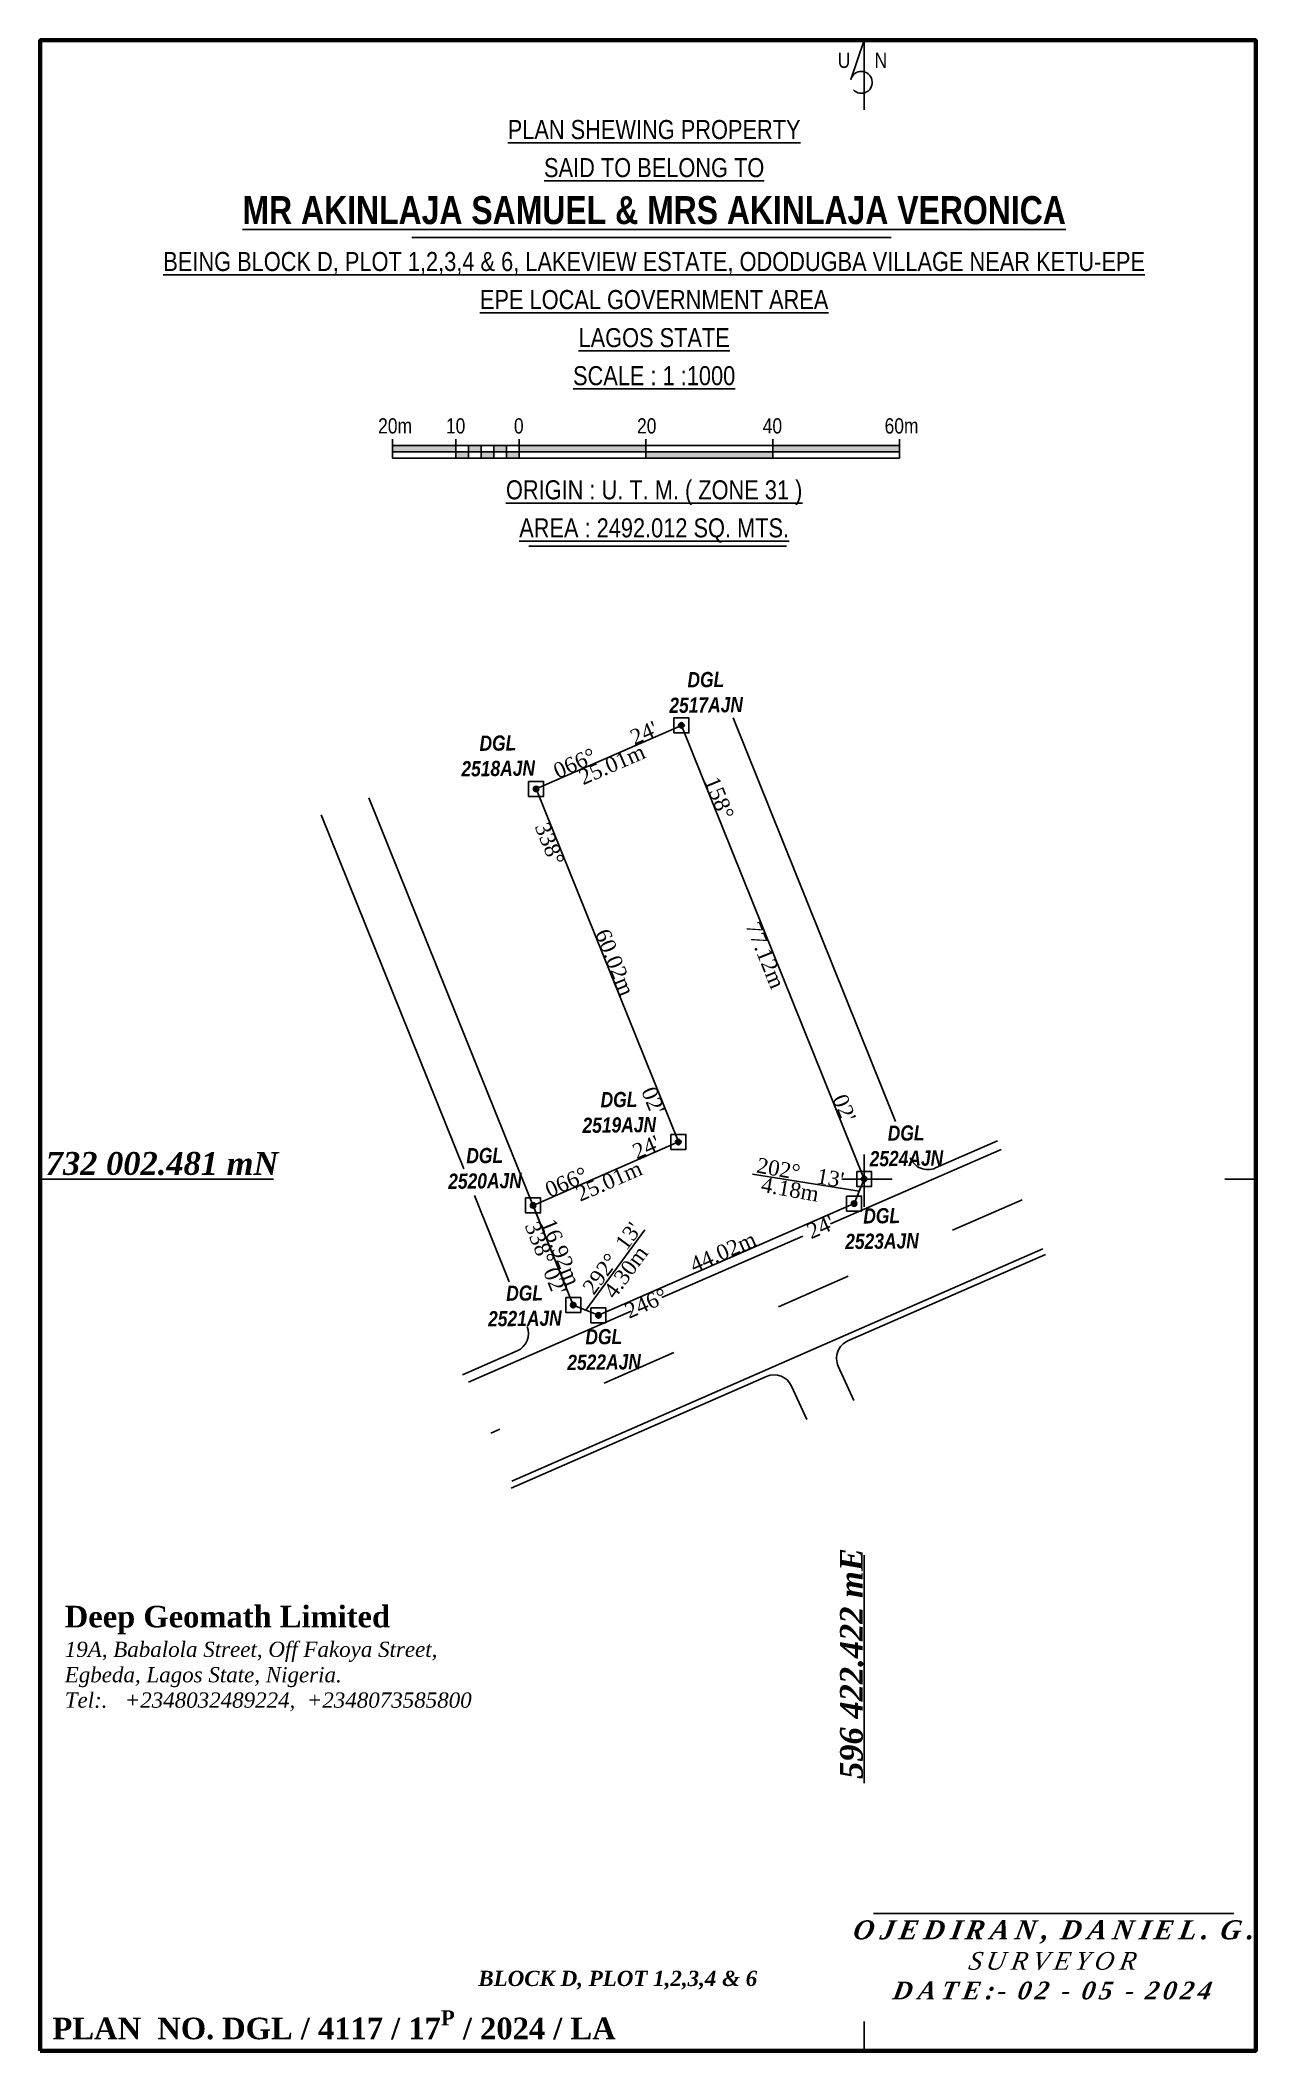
# Model space of a CAD drawing. Header units: metres. Extents: x 527079 to 600981, y 729644 to 782828.
# Drawn here: x 597819.8 to 598011.6, y 730972.6 to 731289.6 of the extents above; entities that cross this region are included whole.
import ezdxf

# ---------------------------------------------------------------- set-up
doc = ezdxf.new("R2010")
doc.units = ezdxf.units.M
doc.header["$MEASUREMENT"] = 0
doc.linetypes.add('ACAD_ISO03W100', pattern=[30, 12, -18])
doc.layers.add('adjusted', color=7, linetype='Continuous')
doc.layers.add('GRID&TITLE', color=7, linetype='Continuous')
doc.styles.add('style2', font='')
doc.styles.get('style2').set_extended_font_data('Arial Black')

msp = doc.modelspace()

# ---------------------------------------------------------------- texts
at = {"color": 0}
for s, insert, char_height, width, attachment_point in [('{\\fArial Narrow|b0|i0|c0|p34;U     N}', (597949.57077, 731287.66347), 2.4, 53.8502379, 2), ('{\\fArial Narrow|b0|i0|c0|p34;20m}', (597875.8341, 731230.02278), 2.4, 53.8502379, 2), ('{\\fArial Narrow|b0|i0|c0|p34;10}', (597885.38648, 731230.02278), 2.4, 53.8502379, 2), ('{\\fArial Narrow|b0|i0|c0|p34;0}', (597895.35131, 731230.02278), 2.4, 53.8502379, 2), ('{\\fArial Narrow|b0|i0|c0|p34;20}', (597915.53673, 731230.02278), 2.4, 53.8502379, 2), ('{\\fArial Narrow|b0|i0|c0|p34;40}', (597935.37085, 731230.02278), 2.4, 53.8502379, 2), ('{\\fArial Narrow|b0|i0|c0|p34;60m}', (597955.74278, 731230.02278), 2.4, 53.8502379, 2), ('{\\fTimes New Roman|b1|i1|c0|p18;732 002.481 mN}', (597820.7166, 731114.33665), 3.6, 91.9257543, 1), ('\\pi0.2701;{\\fTimes New Roman|b1|i1|c0|p18;\\H0.8824x;\\Q10.5;\\T1.3;OJEDIRAN, DANIEL. G.\\H1.1x;\\P\\fTimes New Roman|b0|i1|c0|p18;\\H0.8485x;SURVEYOR\\fTimes New Roman|b1|i1|c0|p18;\\P\\pi0;DATE:- 02 - 05 - 2024}', (597979.62755, 730993.21143), 3.4, 62.8671022, 2), ('{\\fTimes New Roman|b1|i1|c0|p18;BLOCK D, PLOT 1,2,3,4 & 6}', (597888.96221, 730985.25064), 2.4, 91.9257543, 1), ('\\A1;{\\fTimes New Roman|b1|i0|c0|p18;\\H1.03x;PLAN  NO.\\H0.9706x; \\H1.03x;DGL / 4117 / 17\\H0.7x;\\SP^ ;\\H1.429x; / 2024 / LA}', (597821.7833, 730979.01201), 3.3, 196.2580772, 1)]:
    msp.add_mtext(s, dxfattribs=dict(at, insert=insert, char_height=char_height, width=width, attachment_point=attachment_point))
at = {"color": 0, "insert": (597916.7097, 731277.04624), "char_height": 3, "width": 226.0015138, "attachment_point": 2, "line_spacing_factor": 1.2}
msp.add_mtext('{\\fArial Narrow|b0|i0|c0|p34;\\LPLAN SHEWING PROPERTY\\PSAID TO BELONG TO\\P\\fArial Narrow|b1|i0|c0|p34;\\H1.467x;MR AKINLAJA SAMUEL & MRS AKINLAJA VERONICA \\P\\fArial Narrow|b0|i0|c0|p34;\\H0.6817x;BEING BLOCK D, PLOT 1,2,3,4 & 6, \\H1x;LAKEVIEW ESTATE, ODODUGBA VILLAGE NEAR KETU-EPE\\H1x;\\PEPE \\H0.9995x;LOCAL GOVERNMENT AREA\\PLAGOS STATE\\PSCALE : 1 :1000\\P\\P\\PORIGIN : U. T. M. ( ZONE 31 )\\PAREA : 2492.012 SQ. MTS.}', dxfattribs=at)
at = {"color": 0}
for s, insert, char_height, width, attachment_point, rotation in [('\\pxt115;{\\fArial Narrow|b1|i1|c0|p34;DGL\\P2517AJN}', (597924.84665, 731190.02814), 2.4, 278.2584131, 2, 0.6991952), ('\\pxt115;{\\fArial Narrow|b1|i1|c0|p34;DGL\\P2518AJN}', (597892.03772, 731180.01614), 2.4, 278.2584131, 2, 0.6991952), ('\\pxt115;{\\fArial Narrow|b1|i1|c0|p34;DGL\\P2519AJN}', (597911.14205, 731123.81207), 2.4, 278.2584131, 2, 0.6991952), ('\\pxt115;{\\fArial Narrow|b1|i1|c0|p34;DGL\\P2524AJN}', (597956.4467, 731118.53934), 2.4, 278.2584131, 2, 0.6991952), ('\\pxt115;{\\fArial Narrow|b1|i1|c0|p34;DGL\\P2520AJN}', (597889.95392, 731114.98834), 2.4, 278.2584131, 2, 0.6991952), ('\\pxt115;{\\fArial Narrow|b1|i1|c0|p34;DGL\\P2523AJN}', (597952.58963, 731105.49444), 2.4, 278.2584131, 2, 0.6991952), ('\\pxt115;{\\fArial Narrow|b1|i1|c0|p34;DGL\\P2521AJN}', (597896.25073, 731093.3048), 2.4, 278.2584131, 2, 0.6991952), ('\\pxt115;{\\fArial Narrow|b1|i1|c0|p34;DGL\\P2522AJN}', (597908.7448, 731086.42689), 2.4, 278.2584131, 2, 0.6991952), ('{\\fTimes New Roman|b1|i1|c0|p18;596 422.422 mE}', (597946.03127, 731015.48377), 3.6, 93.3524288, 1, 90)]:
    msp.add_mtext(s, dxfattribs=dict(at, insert=insert, char_height=char_height, width=width, attachment_point=attachment_point, rotation=rotation))
at = {"color": 0, "linetype": 'Continuous', "lineweight": -3, "char_height": 2.4}
for s, insert, attachment_point, rotation in [("{\\fTimes New Roman|b0|i0|c0|p18;066°       24'}", (597909.52546, 731176.64547), 8, 23.597943), ('{\\fTimes New Roman|b0|i0|c0|p18;25.01m}', (597909.56549, 731176.55384), 2, 23.597943), ("{\\fTimes New Roman|b0|i0|c0|p18;158°                                                    02'}", (597935.46988, 731145.86299), 8, 291.9588017), ("{\\fTimes New Roman|b0|i0|c0|p18;338°                                          02'}", (597909.26249, 731143.73998), 2, 291.9588017), ('{\\fTimes New Roman|b0|i0|c0|p18;77.12m}', (597935.37714, 731145.82559), 2, 291.9588017), ('{\\fTimes New Roman|b0|i0|c0|p18;60.02m}', (597909.35523, 731143.77737), 8, 291.9588017), ("{\\fTimes New Roman|b0|i0|c0|p18;066°         24'}", (597909.05223, 731110.96352), 8, 23.597943), ('{\\fTimes New Roman|b0|i0|c0|p18;25.01m}', (597909.09226, 731110.87188), 2, 23.597943), ("{\\fTimes New Roman|b0|i0|c0|p18;202°   13'}", (597939.99196, 731112.26897), 2, 349.8802276), ('{\\fTimes New Roman|b0|i0|c0|p18;4.18m}', (597937.93398, 731107.23974), 8, 349.8802276), ("{\\fTimes New Roman|b0|i0|c0|p18;338° 02'}", (597900.73021, 731098.04623), 2, 291.9588017), ('{\\fTimes New Roman|b0|i0|c0|p18;16.92m}', (597900.82295, 731098.08363), 8, 291.9588017), ("{\\fTimes New Roman|b0|i0|c0|p18;292°  13'}", (597909.08037, 731098.30523), 2, 53.6833967), ("{\\fTimes New Roman|b0|i0|c0|p18;246°                           24'}", (597928.11219, 731097.35559), 2, 23.597943), ('{\\fTimes New Roman|b0|i0|c0|p18;4.30m}', (597913.2253, 731094.68552), 8, 53.6833967), ('{\\fTimes New Roman|b0|i0|c0|p18;44.02m}', (597928.07216, 731097.44723), 8, 23.597943)]:
    msp.add_mtext(s, dxfattribs=dict(at, insert=insert, attachment_point=attachment_point, rotation=rotation))
at = {"layer": 'GRID&TITLE', "color": 0, "insert": (597823.71695, 731042.79705), "char_height": 3, "width": 235.1699559, "attachment_point": 1, "style": 'style2'}
msp.add_mtext('{\\fTimes New Roman|b1|i0|c0|p18;\\H1.133x;Deep Geomath Limited\\P\\fTimes New Roman|b0|i1|c0|p18;\\H0.7061x;19A, Babalola Street, Off Fakoya Street, \\PEgbeda, Lagos State, Nigeria.\\PTel:.   +2348032489224,  +2348073585800}', dxfattribs=at)

# ---------------------------------------------------------------- hatches: boundary and pattern name
h = msp.add_hatch(color=0)
h.paths.add_polyline_path([(597885.40966, 731225.74092), (597875.40966, 731225.74092), (597875.40966, 731224.74092), (597885.40966, 731224.74092)])
h.paths.add_polyline_path([(597915.40966, 731225.74092), (597895.40966, 731225.74092), (597895.40966, 731224.74092), (597915.40966, 731224.74092)])
h.paths.add_polyline_path([(597955.40966, 731225.74092), (597935.40966, 731225.74092), (597935.40966, 731224.74092), (597955.40966, 731224.74092)])
h = msp.add_hatch(color=0)
h.paths.add_polyline_path([(597893.40966, 731224.74092), (597893.40966, 731223.74092), (597895.40966, 731223.74092), (597895.40966, 731224.74092)])
h.paths.add_polyline_path([(597891.40966, 731225.74092), (597891.40966, 731224.74092), (597893.40966, 731224.74092), (597893.40966, 731225.74092)])
h.paths.add_polyline_path([(597891.40966, 731223.74092), (597891.40966, 731224.74092), (597889.40966, 731224.74092), (597889.40966, 731223.74092)])
h.paths.add_polyline_path([(597887.40966, 731225.74092), (597887.40966, 731224.74092), (597889.40966, 731224.74092), (597889.40966, 731225.74092)])
h.paths.add_polyline_path([(597885.40966, 731224.74092), (597885.40966, 731223.74092), (597887.40966, 731223.74092), (597887.40966, 731224.74092)])
for points in [[(597935.40966, 731224.74092), (597915.40966, 731224.74092), (597915.40966, 731223.74092), (597935.40966, 731223.74092)], [(597921.43489, 731181.60565, 1), (597920.57487, 731181.60565, 1)], [(597898.51609, 731171.59365, 1), (597897.65606, 731171.59365, 1)], [(597920.96166, 731115.9237, 1), (597920.10164, 731115.9237, 1)], [(597950.27215, 731110.08292, 1), (597949.41212, 731110.08292, 1)], [(597898.04286, 731105.9117, 1), (597897.18283, 731105.9117, 1)], [(597948.69074, 731106.21197, 1), (597947.83071, 731106.21197, 1)], [(597904.37033, 731090.21816, 1), (597903.51031, 731090.21816, 1)], [(597908.35364, 731088.59085, 1), (597907.49361, 731088.59085, 1)]]:
    msp.add_hatch(color=0).paths.add_polyline_path(points)

# ---------------------------------------------------------------- linework, layer by layer
at = {"color": 0}
for p, q in [((597875.40966, 731223.74092), (597875.40966, 731226.74092)), ((597875.40966, 731223.74092), (597875.40966, 731226.74092)), ((597885.40966, 731223.74092), (597885.40966, 731226.74092)), ((597885.40966, 731223.74092), (597885.40966, 731226.74092)), ((597895.40966, 731223.74092), (597895.40966, 731226.74092)), ((597915.40966, 731223.74092), (597915.40966, 731226.74092)), ((597935.40966, 731223.74092), (597935.40966, 731226.74092)), ((597955.40966, 731223.74092), (597955.40966, 731226.74092)), ((597887.40966, 731223.74092), (597887.40966, 731225.74092)), ((597889.40966, 731223.74092), (597889.40966, 731225.74092)), ((597891.40966, 731223.74092), (597891.40966, 731225.74092)), ((597893.40966, 731223.74092), (597893.40966, 731225.74092)), ((597915.40966, 731224.74092), (597935.40966, 731224.74092)), ((597954.81443, 731119.14436), (597929.15854, 731182.7766)), ((597903.94032, 731090.21816), (597871.69784, 731170.18661)), ((597886.66196, 731111.67848), (597864.16229, 731167.48261)), ((597961.09526, 731111.81869), (597970.87226, 731116.08974)), ((597944.53306, 731102.99286), (597971.43874, 731114.74652)), ((597893.84008, 731093.87517), (597888.35592, 731107.47709)), ((597917.94573, 731091.37828), (597940.15821, 731101.08173)), ((597894.23264, 731062.46799), (597978.04533, 731099.08127)), ((597947.2855, 731084.55269), (597978.43395, 731098.15978)), ((597887.41058, 731078.03911), (597913.05848, 731089.2433)), ((597886.4646, 731079.21655), (597895.0891, 731082.98413)), ((597948.2168, 731075.15974), (597945.75646, 731080.55971)), ((597894.12911, 731061.3315), (597934.45464, 731078.94757)), ((597940.78983, 731072.16545), (597938.38558, 731077.44229)), ((597951.33198, 730994.26284), (598008.16992, 730994.26284))]:
    msp.add_line(p, q, dxfattribs=at)
at = {"color": 0, "linetype": 'ACAD_ISO03W100'}
msp.add_line((597974.78243, 731106.81812), (597890.91791, 731070.03375), dxfattribs=at)
at = {"color": 0}
msp.add_lwpolyline([(597949.84214, 731289.62917), (597947.7522, 731283.45746, -3.816456624), (597948.14065, 731281.81671)], format="xyb", dxfattribs=at)
for points in [[(597949.84214, 731289.62917), (597949.84214, 731278.65553)], [(597878.50062, 731258.50677), (597954.09139, 731258.50677)], [(597875.40966, 731225.74092), (597955.40966, 731225.74092)], [(597875.40966, 731224.74092), (597915.40966, 731224.74092)], [(597875.40966, 731223.74092), (597955.40966, 731223.74092)], [(597935.40966, 731224.74092), (597955.40966, 731224.74092)], [(597896.93162, 731209.86348), (597937.60657, 731209.86348)], [(597898.08608, 731171.59365), (597921.00488, 731181.60565), (597949.84214, 731110.08292), (597948.26072, 731106.21197), (597907.92363, 731088.59085), (597903.94032, 731090.21816), (597897.61284, 731105.9117), (597920.53165, 731115.9237), (597898.08608, 731171.59365)], [(597919.82719, 731182.78335), (597922.18258, 731182.78335), (597922.18258, 731180.42796), (597919.82719, 731180.42796), (597919.82719, 731182.78335)], [(597896.90838, 731172.77135), (597899.26377, 731172.77135), (597899.26377, 731170.41596), (597896.90838, 731170.41596), (597896.90838, 731172.77135)], [(597919.35395, 731117.10139), (597921.70934, 731117.10139), (597921.70934, 731114.746), (597919.35395, 731114.746), (597919.35395, 731117.10139)], [(597949.84214, 731113.94394), (597949.84214, 731105.68656)], [(597819.84157, 731110.08292), (597856.67349, 731110.08292)], [(597949.05143, 731108.14745), (597932.23891, 731110.82033)], [(597946.31826, 731110.08292), (597954.27871, 731110.08292)], [(597948.66444, 731111.26062), (597951.01983, 731111.26062), (597951.01983, 731108.90523), (597948.66444, 731108.90523), (597948.66444, 731111.26062)], [(598006.76085, 731110.08292), (598011.63757, 731110.08292)], [(597896.43515, 731107.08939), (597898.79054, 731107.08939), (597898.79054, 731104.734), (597896.43515, 731104.734), (597896.43515, 731107.08939)], [(597947.08303, 731107.38967), (597949.43842, 731107.38967), (597949.43842, 731105.03427), (597947.08303, 731105.03427), (597947.08303, 731107.38967)], [(597905.93197, 731089.40451), (597915.21518, 731102.09427)], [(597902.76262, 731091.39586), (597905.11802, 731091.39586), (597905.11802, 731089.04047), (597902.76262, 731089.04047), (597902.76262, 731091.39586)], [(597906.74593, 731089.76855), (597909.10132, 731089.76855), (597909.10132, 731087.41315), (597906.74593, 731087.41315), (597906.74593, 731089.76855)], [(597949.84214, 731050.78622), (597949.84214, 731014.80885)], [(597949.84214, 730977.23286), (597949.84214, 730972.63517)]]:
    msp.add_lwpolyline(points, dxfattribs=at)
for centre in [(597921.00488, 731181.60565), (597898.08608, 731171.59365), (597920.53165, 731115.9237), (597949.84214, 731110.08292), (597897.61284, 731105.9117), (597948.26072, 731106.21197), (597903.94032, 731090.21816), (597907.92363, 731088.59085)]:
    msp.add_circle(centre, 0.43001, dxfattribs=at)
for centre, start, end in [((597959.89431, 731114.56782), 201.9588017, 293.597943), ((597893.88815, 731085.73326), 293.597943, 21.9588017), ((597948.48645, 731081.80356), 113.597943, 204.4951059), ((597935.65559, 731076.19844), 24.4951059, 113.597943)]:
    msp.add_arc(centre, 3, start, end, dxfattribs=at)
at = {"layer": 'adjusted', "color": 0, "lineweight": 100}
msp.add_lwpolyline([(597819.84157, 730972.63517), (597819.84157, 731289.62917), (598011.63757, 731289.62917), (598011.63757, 730972.63517)], close=True, dxfattribs=at)

msp.set_redraw_order([(e.dxf.handle, doc.entitydb.next_handle()) for e in msp.query("TEXT MTEXT ATTDEF DIMENSION ARC_DIMENSION")])  # texts and dimensions are drawn at this point

doc.saveas('drawing.dxf')
